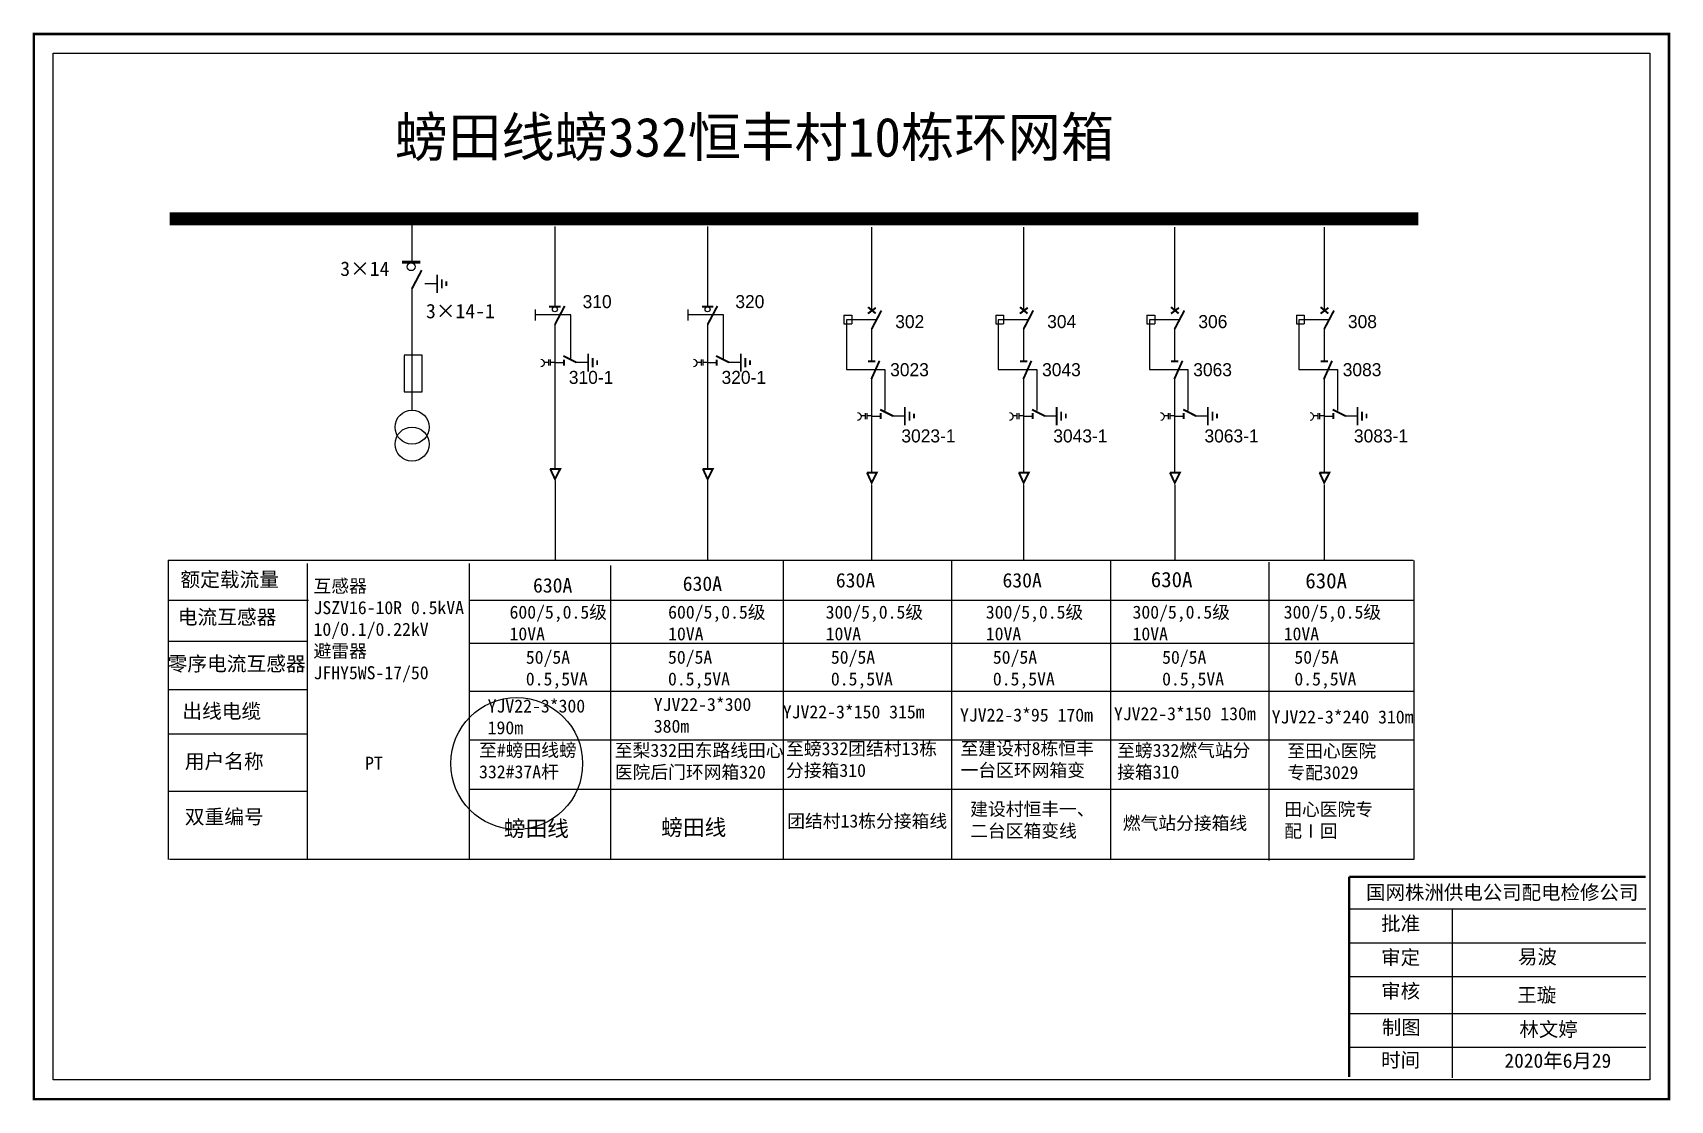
# Model space of a CAD drawing. Extents: x 185 to 580, y -344 to -262.
# Drawn here: x 184.7 to 310.4, y -343.8 to -261.9 of the extents above; entities that cross this region are included whole.
import ezdxf

# ---------------------------------------------------------------- set-up
doc = ezdxf.new("R2010")
doc.units = 0
doc.header["$LTSCALE"] = 0.774411
doc.linetypes.add('ACAD_ISO02W100', pattern=[15, 12, -3])
doc.linetypes.add('CENTER', pattern=[50.8, 31.75, -6.35, 6.35, -6.35])
doc.layers.get('0').update_dxf_attribs({"linetype": 'CONTINUOUS'})
doc.layers.add('2', color=7, linetype='CONTINUOUS')
doc.styles.add('hztxt_txtstyle_0.00_0_0', font='', dxfattribs={"bigfont": 'hztxt.shx'})
doc.styles.add('hztxt_txtstyle_1.80_0_0', font='', dxfattribs={"height": 1.8, "bigfont": 'hztxt.shx'})
doc.styles.add('hztxt_txtstyle_2.70_0_0', font='simkai.ttf', dxfattribs={"height": 2.7})
doc.styles.add('字体', font='simkai_0.ttf', dxfattribs={"height": 2.5})
doc.styles.get('hztxt_txtstyle_0.00_0_0').set_extended_font_data('hztxt')
doc.styles.get('hztxt_txtstyle_1.80_0_0').set_extended_font_data('hztxt')

msp = doc.modelspace()

# ---------------------------------------------------------------- texts
at = {"linetype": 'Continuous', "style": 'hztxt_txtstyle_2.70_0_0'}
for s, p in [('3×14', (208.29, -280.52)), ('3×14-1', (214.87, -283.77))]:
    msp.add_text(s, height=1.109, dxfattribs=at).set_placement(p)
at = {"style": 'hztxt_txtstyle_1.80_0_0'}
for s, p in [('310', (226.89, -282.99)), ('320', (238.61, -282.99)), ('302', (250.88, -284.52)), ('304', (262.54, -284.52)), ('306', (274.14, -284.52)), ('308', (285.62, -284.52)), ('3023', (250.49, -288.21)), ('3043', (262.15, -288.21)), ('3063', (273.75, -288.21)), ('3083', (285.22, -288.21)), ('310-1', (225.83, -288.8)), ('320-1', (237.55, -288.8)), ('3023-1', (251.35, -293.29)), ('3043-1', (263.01, -293.29)), ('3063-1', (274.61, -293.29)), ('3083-1', (286.08, -293.29))]:
    msp.add_text(s, height=0.998, dxfattribs=at).set_placement(p)
at = {"linetype": 'Continuous', "attachment_point": 1}
for s, insert, char_height, width, style in [('{\\fSimSun|b0|i0|c134|p2;\\C0;螃田线螃332恒丰村10栋环网箱}', (212.47, -268.37), 3, 80.4201, '字体'), ('{\\fSimSun|b0|i0|c134|p2;额定载流量}', (196.02, -303.25), 1.1094, 17.8852, 'hztxt_txtstyle_2.70_0_0'), ('\\A1;{\\fSimSun|b0|i0|c134|p2;互感器\\PJSZV16-10R 0.5kVA\\P10/0.1/0.22kV\\P避雷器\\PJFHY5WS-17/50}', (206.24, -303.8), 0.9985, 18.4113, 'hztxt_txtstyle_2.70_0_0'), ('{\\fSimSun|b0|i0|c134|p2;630A}', (223.08, -303.7), 1.1094, 17.8852, 'hztxt_txtstyle_2.70_0_0'), ('{\\fSimSun|b0|i0|c134|p2;630A}', (234.57, -303.57), 1.1094, 17.8852, 'hztxt_txtstyle_2.70_0_0'), ('{\\fSimSun|b0|i0|c134|p2;630A}', (246.32, -303.31), 1.1094, 17.8852, 'hztxt_txtstyle_2.70_0_0'), ('{\\fSimSun|b0|i0|c134|p2;630A}', (259.11, -303.31), 1.1094, 17.8852, 'hztxt_txtstyle_2.70_0_0'), ('{\\fSimSun|b0|i0|c134|p2;630A}', (270.49, -303.22), 1.1757, 9.454, 'hztxt_txtstyle_0.00_0_0'), ('{\\fSimSun|b0|i0|c134|p2;630A}', (282.35, -303.31), 1.1757, 9.454, 'hztxt_txtstyle_0.00_0_0'), ('{\\fSimSun|b0|i0|c134|p2;电流互感器}', (195.82, -306.13), 1.1094, 17.8852, 'hztxt_txtstyle_2.70_0_0'), ('\\A1;{\\fSimSun|b0|i0|c134|p2;600/5,0.5级\\P10VA}', (221.28, -305.81), 0.9985, 18.4113, 'hztxt_txtstyle_2.70_0_0'), ('\\A1;{\\fSimSun|b0|i0|c134|p2;600/5,0.5级\\P10VA}', (233.45, -305.81), 0.9985, 18.4113, 'hztxt_txtstyle_2.70_0_0'), ('\\A1;{\\fSimSun|b0|i0|c134|p2;300/5,0.5级\\P10VA}', (245.54, -305.81), 0.9985, 18.4113, 'hztxt_txtstyle_2.70_0_0'), ('\\A1;{\\fSimSun|b0|i0|c134|p2;300/5,0.5级\\P10VA}', (257.83, -305.81), 0.9985, 18.4113, 'hztxt_txtstyle_2.70_0_0'), ('\\A1;{\\fSimSun|b0|i0|c134|p2;300/5,0.5级\\P10VA}', (269.09, -305.81), 0.9985, 18.4113, 'hztxt_txtstyle_2.70_0_0'), ('\\A1;{\\fSimSun|b0|i0|c134|p2;300/5,0.5级\\P10VA}', (280.69, -305.81), 0.9985, 18.4113, 'hztxt_txtstyle_2.70_0_0'), ('{\\fSimSun|b0|i0|c134|p2;零序电流互感器}', (195.04, -309.71), 1.1094, 17.8852, 'hztxt_txtstyle_2.70_0_0'), ('{\\fSimSun|b0|i0|c134|p2;50/5A\\P0.5,5VA}', (222.53, -309.27), 0.9985, 17.8852, 'hztxt_txtstyle_2.70_0_0'), ('{\\fSimSun|b0|i0|c134|p2;50/5A\\P0.5,5VA}', (233.44, -309.27), 0.9985, 17.8852, 'hztxt_txtstyle_2.70_0_0'), ('{\\fSimSun|b0|i0|c134|p2;50/5A\\P0.5,5VA}', (245.94, -309.27), 0.9985, 17.8852, 'hztxt_txtstyle_2.70_0_0'), ('{\\fSimSun|b0|i0|c134|p2;50/5A\\P0.5,5VA}', (258.37, -309.27), 0.9985, 17.8852, 'hztxt_txtstyle_2.70_0_0'), ('{\\fSimSun|b0|i0|c134|p2;50/5A\\P0.5,5VA}', (271.36, -309.27), 0.9985, 17.8852, 'hztxt_txtstyle_2.70_0_0'), ('{\\fSimSun|b0|i0|c134|p2;50/5A\\P0.5,5VA}', (281.51, -309.27), 0.9985, 17.8852, 'hztxt_txtstyle_2.70_0_0'), ('{\\fSimSun|b0|i0|c134|p2;YJV22-3*300 380m}', (232.35, -312.89), 1, 6.6459, 'hztxt_txtstyle_2.70_0_0'), ('{\\fSimSun|b0|i0|c134|p2;出线电缆}', (196.17, -313.35), 1.1094, 17.8852, 'hztxt_txtstyle_2.70_0_0'), ('{\\fSimSun|b0|i0|c134|p2;YJV22-3*300 190m}', (219.6, -313.01), 1, 6.6459, 'hztxt_txtstyle_2.70_0_0'), ('{\\fSimSun|b0|i0|c134|p2;YJV22-3*150 315m}', (242.25, -313.46), 1, 12.4351, 'hztxt_txtstyle_2.70_0_0'), ('{\\fSimSun|b0|i0|c134|p2;YJV22-3*95 170m}', (255.85, -313.7), 1, 12.4351, 'hztxt_txtstyle_2.70_0_0'), ('{\\fSimSun|b0|i0|c134|p2;YJV22-3*150 130m}', (267.66, -313.6), 1, 12.4351, 'hztxt_txtstyle_2.70_0_0'), ('{\\fSimSun|b0|i0|c134|p2;至#螃田线螃332#37A杆}', (218.94, -316.39), 1, 8.9258, 'hztxt_txtstyle_2.70_0_0'), ('{\\fSimSun|b0|i0|c134|p2;至梨332田东路线田心医院后门环网箱320}', (229.36, -316.41), 1, 13.4, 'hztxt_txtstyle_2.70_0_0'), ('{\\fSimSun|b0|i0|c134|p2;至螃332团结村13栋分接箱310}', (242.5, -316.28), 1, 12.4351, 'hztxt_txtstyle_2.70_0_0'), ('{\\fSimSun|b0|i0|c134|p2;至建设村8栋恒丰一台区环网箱变}', (255.89, -316.27), 1, 10.8022, 'hztxt_txtstyle_2.70_0_0'), ('{\\fSimSun|b0|i0|c134|p2;至螃332燃气站分接箱310}', (267.91, -316.41), 1, 10.728, 'hztxt_txtstyle_2.70_0_0'), ('{\\fSimSun|b0|i0|c134|p2;至田心医院专配3029}', (280.97, -316.45), 1, 7.7891, 'hztxt_txtstyle_2.70_0_0'), ('{\\fSimSun|b0|i0|c134|p2;用户名称}', (196.36, -317.2), 1.1094, 17.8852, 'hztxt_txtstyle_2.70_0_0'), ('{\\fSimSun|b0|i0|c134|p2;PT}', (210.19, -317.4), 1.0024, 7.7986, 'hztxt_txtstyle_0.00_0_0'), ('{\\fSimSun|b0|i0|c134|p2;双重编号}', (196.36, -321.45), 1.1094, 17.8852, 'hztxt_txtstyle_2.70_0_0'), ('{\\fSimSun|b0|i0|c134|p2;团结村13栋分接箱线}', (242.59, -321.83), 1, 13.6767, 'hztxt_txtstyle_2.70_0_0'), ('{\\fSimSun|b0|i0|c134|p2;建设村恒丰一、二台区箱变线}', (256.63, -320.92), 1, 10.8022, 'hztxt_txtstyle_2.70_0_0'), ('{\\fSimSun|b0|i0|c134|p2;田心医院专配Ⅰ回}', (280.73, -320.93), 1, 7.7891, 'hztxt_txtstyle_2.70_0_0'), ('{\\fSimSun|b0|i0|c134|p2;螃田线}', (220.84, -322.3), 1.2204, 19.6738, 'hztxt_txtstyle_2.70_0_0'), ('{\\fSimSun|b0|i0|c134|p2;螃田线}', (232.92, -322.21), 1.2204, 19.6738, 'hztxt_txtstyle_2.70_0_0'), ('{\\fSimSun|b0|i0|c134|p2;燃气站分接箱线}', (268.34, -321.99), 1, 10.728, 'hztxt_txtstyle_2.70_0_0'), ('国网株洲供电公司配电检修公司', (287.01, -327.26), 1.0944, 29.9201, '字体'), ('{\\fKaiTi_GB2312|b0|i0|c134|p49;批准}', (288.17, -329.65), 1.0944, 8.5588, '字体'), ('\\f\uffbfﾬￌﾣﾤ_GB2312|b0|i0|c134|p49;审定', (288.17, -332.25), 1.0944, 8.5588, '字体'), ('\\f\uffbfﾬￌﾣﾤ_GB2312|b0|i0|c134|p49;审核', (288.17, -334.83), 1.0944, 8.5588, '字体'), ('\\f\uffbfﾬￌﾣﾤ_GB2312|b0|i0|c134|p49;制图', (288.22, -337.61), 1.0944, 8.5588, '字体'), ('\\f\uffbfﾬￌﾣﾤ_GB2312|b0|i0|c134|p49;时间', (288.17, -340.12), 1.0944, 8.5588, '字体')]:
    msp.add_mtext(s, dxfattribs=dict(at, insert=insert, char_height=char_height, width=width, style=style))
at = {"color": 7, "linetype": 'Continuous', "true_color": 0xffffff, "attachment_point": 1}
for s, insert, char_height, width, style in [('{\\fSimSun|b0|i0|c134|p2;YJV22-3*240 310m}', (279.77, -313.85), 1, 12.4351, 'hztxt_txtstyle_2.70_0_0'), ('易波', (298.67, -332.2), 1.094, 8.5588, '字体'), ('王璇', (298.62, -335.13), 1.094, 8.5588, '字体'), ('{\\fSimSun|b0|i0|c134|p2;林文婷}', (298.78, -337.77), 1.0944, 8.5588, '字体'), ('2020{\\fSimSun|b0|i0|c134|p2;年}6{\\fSimSun|b0|i0|c134|p2;月29}', (297.63, -340.17), 1.0944, 16.0081, '字体')]:
    msp.add_mtext(s, dxfattribs=dict(at, insert=insert, char_height=char_height, width=width, style=style))

# ---------------------------------------------------------------- blocks, each defined once
blk = doc.blocks.new('JD')
for points in [[(-2, 0.2), (-2, -0.2), (2, 0.2), (2, -0.2)], [(1, -1.2), (1, -0.8), (-1, -1.2), (-1, -0.8)], [(-0.5, -1.8), (-0.5, -2.2), (0.5, -1.8), (0.5, -2.2)]]:
    blk.add_trace(points)

# ---------------------------------------------------------------- linework, layer by layer
for p, q in [((213.78, -276.14), (213.78, -279.43)), ((224.76, -276.74), (224.76, -282.85)), ((236.48, -276.74), (236.48, -282.85)), ((249.07, -276.77), (249.07, -283.19)), ((260.73, -276.77), (260.73, -283.19)), ((272.32, -276.77), (272.32, -283.19)), ((283.8, -276.77), (283.8, -283.19)), ((213.79, -281.46), (213.79, -290.79)), ((214.78, -281.09), (215.72, -281.09)), ((246.94, -283.54), (247.54, -283.54)), ((246.94, -283.54), (246.94, -284.2)), ((247.54, -283.54), (247.54, -284.2)), ((258.6, -283.54), (259.19, -283.54)), ((258.6, -283.54), (258.6, -284.2)), ((259.19, -283.54), (259.19, -284.2)), ((270.19, -283.54), (270.79, -283.54)), ((270.19, -283.54), (270.19, -284.2)), ((270.79, -283.54), (270.79, -284.2)), ((281.67, -283.54), (282.27, -283.54)), ((281.67, -283.54), (281.67, -284.2)), ((282.27, -283.54), (282.27, -284.2)), ((224.76, -284.21), (224.76, -295.31)), ((236.48, -284.21), (236.48, -295.31)), ((246.94, -284.2), (247.54, -284.2)), ((249.07, -284.55), (249.07, -287.03)), ((258.6, -284.2), (259.19, -284.2)), ((260.73, -284.55), (260.73, -287.03)), ((270.19, -284.2), (270.79, -284.2)), ((272.32, -284.55), (272.32, -287.03)), ((281.67, -284.2), (282.27, -284.2)), ((283.8, -284.55), (283.8, -287.03)), ((224.76, -287.16), (225.45, -287.16)), ((226.35, -287.14), (227.3, -287.14)), ((236.48, -287.16), (237.17, -287.16)), ((238.07, -287.14), (239.01, -287.14)), ((249.07, -288.26), (249.07, -295.57)), ((260.73, -288.26), (260.73, -295.57)), ((272.32, -288.26), (272.32, -295.57)), ((283.8, -288.26), (283.8, -295.57)), ((249.07, -291.27), (249.76, -291.27)), ((250.66, -291.25), (251.6, -291.25)), ((260.73, -291.27), (261.42, -291.27)), ((262.32, -291.25), (263.26, -291.25)), ((272.32, -291.27), (273.01, -291.27)), ((273.92, -291.25), (274.86, -291.25)), ((283.8, -291.27), (284.49, -291.27)), ((285.39, -291.25), (286.33, -291.25)), ((205.84, -305.42), (195.13, -305.42)), ((205.8, -308.56), (195.09, -308.56)), ((205.8, -312.28), (195.09, -312.28)), ((205.76, -315.67), (195.05, -315.67)), ((205.79, -320.08), (195.09, -320.08))]:
    msp.add_line(p, q)
at = {"linetype": 'ACAD_ISO02W100'}
for p, q in [((249.37, -283.88), (247.13, -283.88)), ((247.13, -283.88), (247.13, -287.69)), ((261.03, -283.88), (258.79, -283.88)), ((258.79, -283.88), (258.79, -287.69)), ((272.62, -283.88), (270.38, -283.88)), ((270.38, -283.88), (270.38, -287.69)), ((284.1, -283.88), (281.86, -283.88)), ((281.86, -283.88), (281.86, -287.69)), ((247.13, -287.69), (250.08, -287.69)), ((250.08, -287.69), (250.08, -290.84)), ((258.79, -287.69), (261.74, -287.69)), ((261.74, -287.69), (261.74, -290.84)), ((270.38, -287.69), (273.34, -287.69)), ((273.34, -287.69), (273.34, -290.84)), ((281.86, -287.69), (284.81, -287.69)), ((284.81, -287.69), (284.81, -290.84))]:
    msp.add_line(p, q, dxfattribs=at)
at = {"linetype": 'CENTER'}
for p, q in [((224.77, -296.21), (224.77, -302.35)), ((236.48, -296.21), (236.48, -302.35)), ((249.07, -296.55), (249.07, -302.32)), ((260.73, -296.55), (260.73, -302.32)), ((272.33, -296.55), (272.33, -302.32)), ((283.8, -296.55), (283.8, -302.32))]:
    msp.add_line(p, q, dxfattribs=at)
at = {"linetype": 'Continuous'}
for p, q in [((195.07, -302.33), (290.63, -302.33)), ((195.11, -325.28), (195.11, -302.33)), ((205.74, -302.58), (205.74, -325.27)), ((218.17, -302.58), (218.17, -325.27)), ((229.02, -302.73), (229.02, -325.26)), ((242.29, -302.38), (242.29, -325.27)), ((255.19, -302.38), (255.19, -325.27)), ((267.39, -302.39), (267.39, -325.29)), ((279.54, -302.47), (279.54, -325.37)), ((290.68, -302.35), (290.68, -325.29)), ((218.17, -305.4), (290.68, -305.4)), ((218.17, -308.7), (290.68, -308.7)), ((218.17, -312.38), (290.68, -312.38)), ((218.17, -316.11), (290.68, -316.11)), ((218.17, -319.9), (290.68, -319.9)), ((290.68, -325.28), (195.18, -325.28)), ((285.72, -329.08), (308.47, -329.08)), ((293.62, -329.08), (293.62, -342.02)), ((285.72, -331.68), (308.47, -331.68)), ((285.72, -334.27), (308.47, -334.27)), ((285.72, -337.1), (308.47, -337.1)), ((285.72, -339.69), (308.47, -339.69))]:
    msp.add_line(p, q, dxfattribs=at)
at = {"linetype": 'Continuous', "const_width": 0.182}
msp.add_lwpolyline([(184.78, -261.96), (310.26, -261.96), (310.26, -343.66), (184.78, -343.66)], close=True, dxfattribs=at)
at = {"linetype": 'Continuous'}
msp.add_lwpolyline([(186.26, -263.43), (308.79, -263.43), (308.79, -342.18), (186.26, -342.18)], close=True, dxfattribs=at)
for points, const_width in [([(195.19, -276.14), (291.03, -276.14)], 0.998), ([(213.03, -279.47), (214.43, -279.47)], 0.238), ([(213.79, -281.5), (214.54, -280.08)], 0.15), ([(224.32, -282.87), (225.2, -282.87)], 0.15), ([(224.76, -284.25), (225.51, -282.83)], 0.15), ([(236.04, -282.87), (236.92, -282.87)], 0.15), ([(236.48, -284.25), (237.23, -282.83)], 0.15), ([(248.79, -282.91), (249.38, -283.4)], 0.15), ([(248.78, -283.41), (249.39, -282.96)], 0.15), ([(249.07, -284.59), (249.82, -283.17)], 0.15), ([(260.45, -282.91), (261.03, -283.4)], 0.15), ([(260.44, -283.41), (261.05, -282.96)], 0.15), ([(260.73, -284.59), (261.47, -283.17)], 0.15), ([(272.04, -283.41), (272.65, -282.96)], 0.15), ([(272.04, -282.91), (272.63, -283.4)], 0.15), ([(272.32, -284.59), (273.07, -283.17)], 0.15), ([(283.52, -283.41), (284.12, -282.96)], 0.15), ([(283.52, -282.91), (284.11, -283.4)], 0.15), ([(283.8, -284.59), (284.55, -283.17)], 0.15), ([(225.41, -286.66), (226.41, -287.16)], 0.15), ([(225.45, -286.93), (225.45, -287.39)], 0.15), ([(237.13, -286.66), (238.13, -287.16)], 0.15), ([(237.17, -286.93), (237.17, -287.39)], 0.15), ([(248.8, -287.07), (249.35, -287.07)], 0.15), ([(249.04, -288.45), (249.67, -287.03)], 0.15), ([(260.46, -287.07), (261.01, -287.07)], 0.15), ([(260.7, -288.45), (261.33, -287.03)], 0.15), ([(272.05, -287.07), (272.61, -287.07)], 0.15), ([(272.29, -288.45), (272.92, -287.03)], 0.15), ([(283.53, -287.07), (284.09, -287.07)], 0.15), ([(283.77, -288.45), (284.4, -287.03)], 0.15), ([(249.72, -290.77), (250.72, -291.27)], 0.15), ([(249.76, -291.03), (249.76, -291.5)], 0.15), ([(261.38, -290.77), (262.38, -291.27)], 0.15), ([(261.42, -291.03), (261.42, -291.5)], 0.15), ([(272.98, -290.77), (273.97, -291.27)], 0.15), ([(273.01, -291.03), (273.01, -291.5)], 0.15), ([(284.45, -290.77), (285.45, -291.27)], 0.15), ([(284.49, -291.03), (284.49, -291.5)], 0.15), ([(224.39, -295.34), (225.16, -295.34), (224.77, -296.11), (224.4, -295.32)], 0.15), ([(236.11, -295.34), (236.87, -295.34), (236.48, -296.11), (236.12, -295.32)], 0.15), ([(248.7, -295.62), (249.46, -295.62), (249.07, -296.39), (248.71, -295.6)], 0.15), ([(260.36, -295.62), (261.12, -295.62), (260.73, -296.39), (260.37, -295.6)], 0.15), ([(271.96, -295.62), (272.72, -295.62), (272.33, -296.39), (271.96, -295.6)], 0.15), ([(283.43, -295.62), (284.19, -295.62), (283.8, -296.39), (283.44, -295.6)], 0.15)]:
    msp.add_lwpolyline(points, dxfattribs=dict(const_width=const_width))
for points in [[(223.25, -283.1), (223.25, -283.93)], [(234.97, -283.1), (234.97, -283.93)], [(213.2, -286.63), (213.2, -289.42), (214.58, -289.42), (214.58, -286.59), (213.2, -286.59)], [(224.26, -287.15), (223.94, -287.15)], [(224.26, -286.94), (224.26, -287.4)], [(224.4, -286.94), (224.4, -287.4)], [(224.76, -287.15), (224.4, -287.15)], [(235.98, -287.15), (235.66, -287.15)], [(235.98, -286.94), (235.98, -287.4)], [(236.12, -286.94), (236.12, -287.4)], [(236.48, -287.15), (236.12, -287.15)], [(248.56, -291.26), (248.25, -291.26)], [(248.56, -291.05), (248.56, -291.5)], [(248.7, -291.05), (248.7, -291.5)], [(249.07, -291.26), (248.7, -291.26)], [(260.22, -291.26), (259.91, -291.26)], [(260.22, -291.05), (260.22, -291.5)], [(260.36, -291.05), (260.36, -291.5)], [(260.72, -291.26), (260.36, -291.26)], [(271.82, -291.26), (271.5, -291.26)], [(271.82, -291.05), (271.82, -291.5)], [(271.96, -291.05), (271.96, -291.5)], [(272.32, -291.26), (271.96, -291.26)], [(283.3, -291.26), (282.98, -291.26)], [(283.3, -291.05), (283.3, -291.5)], [(283.44, -291.05), (283.44, -291.5)], [(283.8, -291.26), (283.44, -291.26)]]:
    msp.add_lwpolyline(points)
at = {"linetype": 'ACAD_ISO02W100'}
for points in [[(225.99, -286.93), (225.99, -283.51), (223.25, -283.51)], [(237.71, -286.93), (237.71, -283.51), (234.97, -283.51)]]:
    msp.add_lwpolyline(points, dxfattribs=at)
for points in [[(223.67, -286.9, -0.877934), (223.69, -287.5)], [(235.39, -286.9, -0.877934), (235.4, -287.5)], [(247.98, -291, -0.877934), (247.99, -291.61)], [(259.64, -291, -0.877934), (259.65, -291.61)], [(271.24, -291, -0.877934), (271.25, -291.61)], [(282.71, -291, -0.877934), (282.72, -291.61)]]:
    msp.add_lwpolyline(points, format="xyb")
at = {"linetype": 'Continuous', "const_width": 0.182}
for points in [[(285.72, -326.61), (285.71, -341.98)], [(285.72, -326.61), (308.47, -326.61)]]:
    msp.add_lwpolyline(points, dxfattribs=at)
for centre, radius in [((213.73, -279.81), 0.305), ((224.76, -283.08), 0.192), ((236.48, -283.08), 0.192)]:
    msp.add_circle(centre, radius)
at = {"color": 1, "linetype": 'Continuous'}
msp.add_circle((221.83, -317.92), 5.06, dxfattribs=at)
at = {"layer": '2', "color": 0}
for centre in [(213.8, -292.12), (213.8, -293.42)]:
    msp.add_circle(centre, 1.31, dxfattribs=at)

# ---------------------------------------------------------------- block references
at = {"xscale": 0.3494655254594932, "yscale": 0.3494655254594932, "zscale": 0.3494655254595134, "rotation": 90}
for p in [(215.73, -281.12), (227.31, -287.17), (239.03, -287.17), (251.62, -291.27), (263.27, -291.27), (274.87, -291.27), (286.35, -291.27)]:
    msp.add_blockref('JD', p, dxfattribs=at)

msp.set_redraw_order([(e.dxf.handle, doc.entitydb.next_handle()) for e in msp.query("TEXT MTEXT ATTDEF DIMENSION ARC_DIMENSION")])  # texts and dimensions are drawn at this point

doc.saveas('drawing.dxf')
